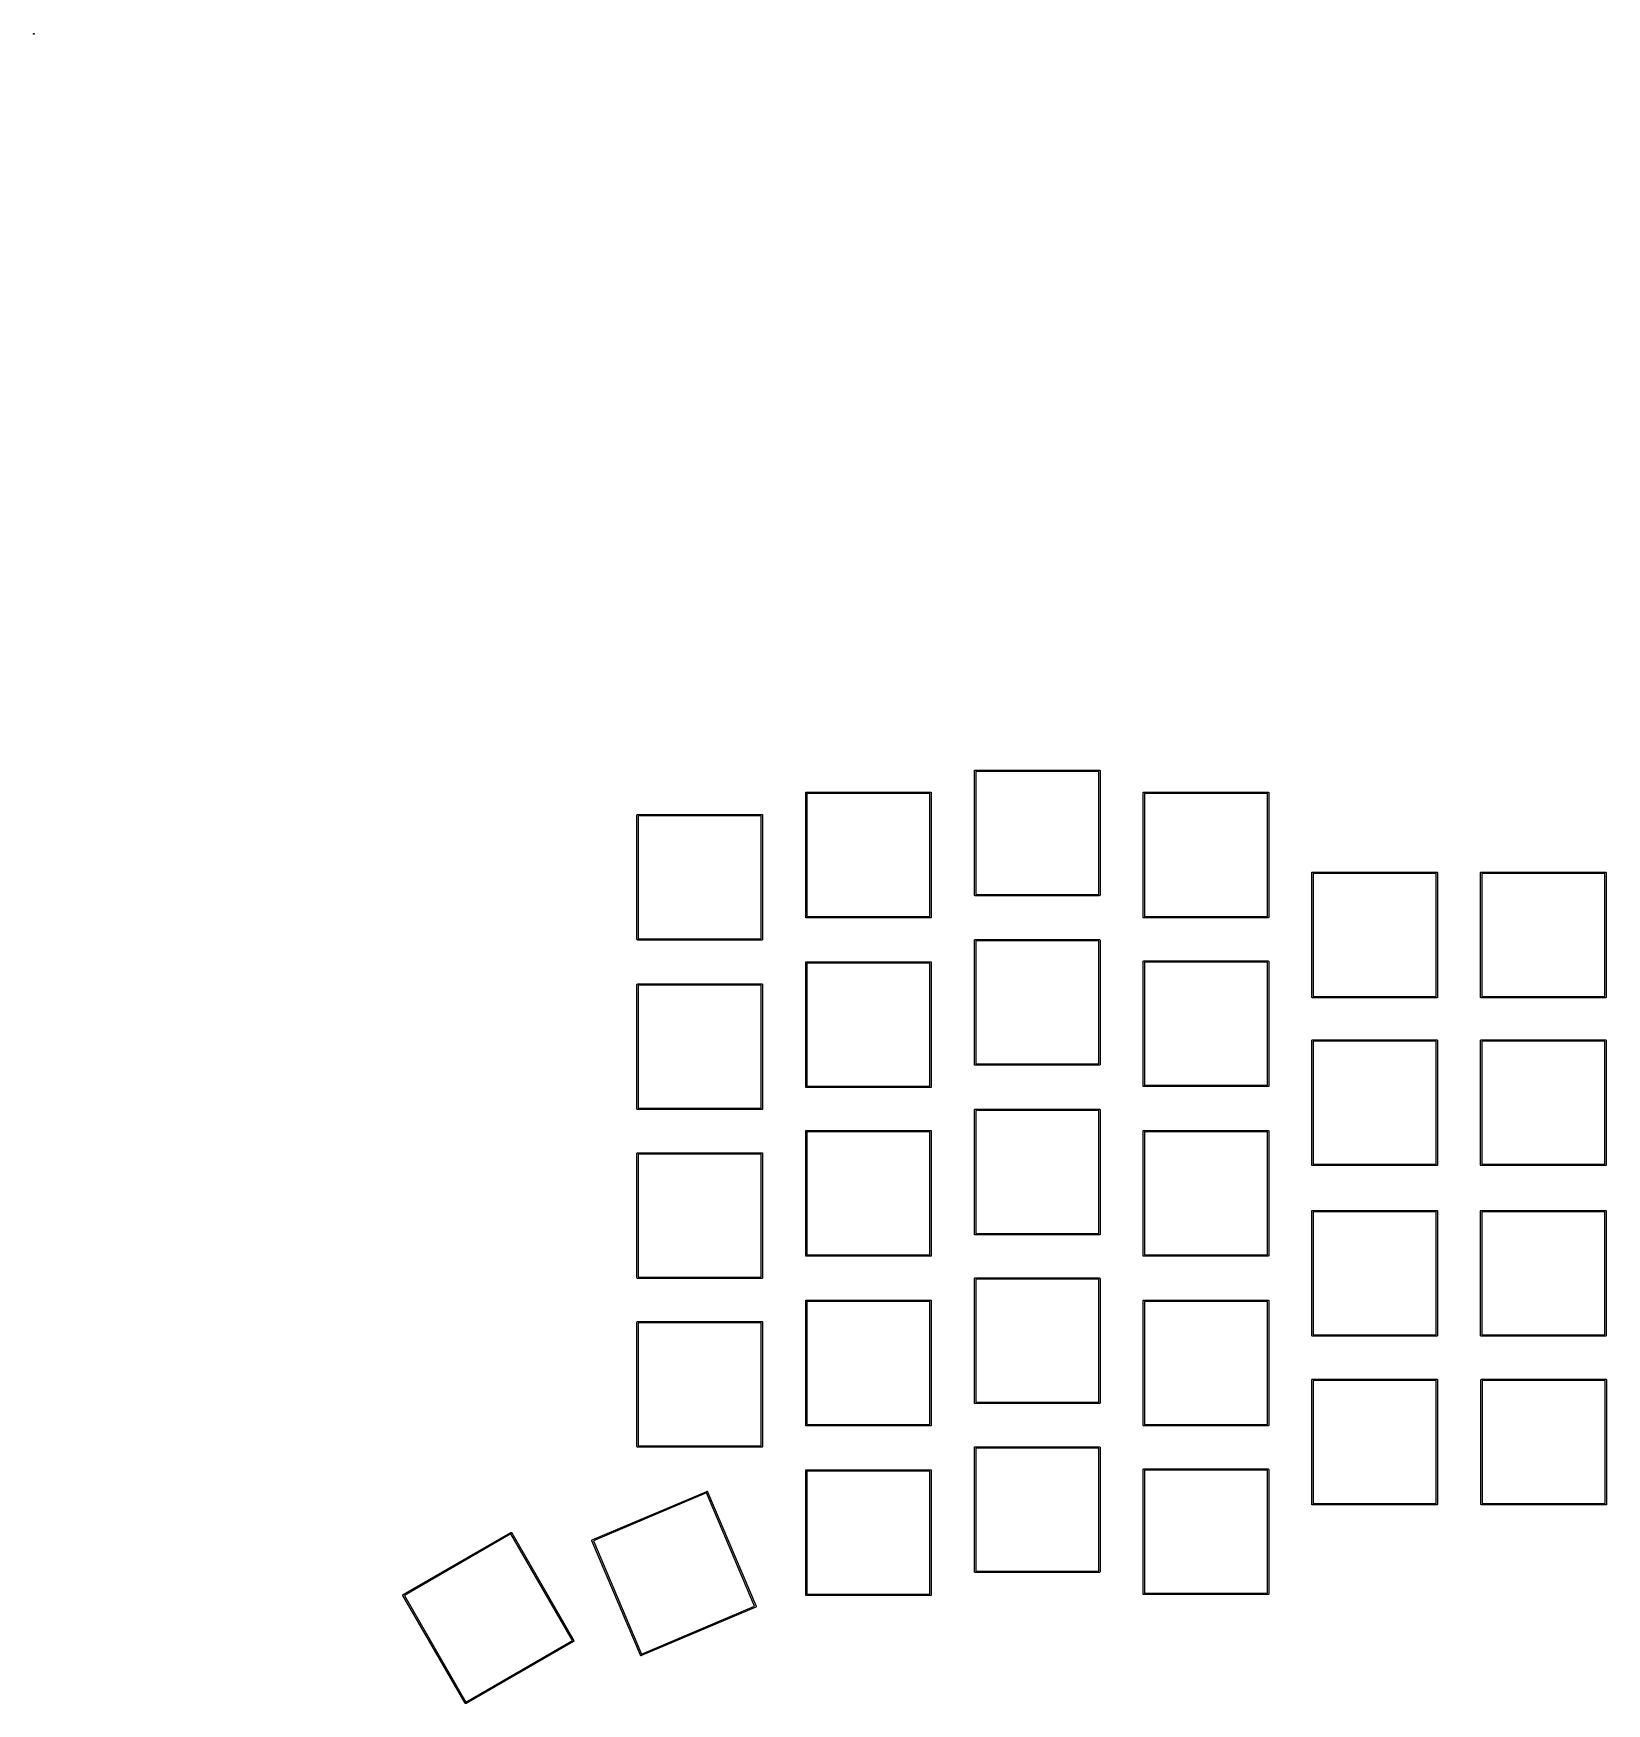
# Model space of a CAD drawing. Extents: x 45 to 223, y -143 to 45.
import ezdxf

# ---------------------------------------------------------------- set-up
doc = ezdxf.new("R2010")
doc.units = 0
doc.layers.add('BLACK', color=7, linetype='CONTINUOUS')

msp = doc.modelspace()

# ---------------------------------------------------------------- linework, layer by layer
at = {"layer": 'BLACK', "linetype": 'CONTINUOUS'}
for p, q in [((45.4531, 44.9528), (45.454, 44.9626)), ((45.454, 44.943), (45.4531, 44.9528)), ((45.454, 44.9626), (45.4569, 44.972)), ((45.4569, 44.9335), (45.454, 44.943)), ((45.4569, 44.972), (45.4615, 44.9807)), ((45.4615, 44.9249), (45.4569, 44.9335)), ((45.4615, 44.9807), (45.4678, 44.9883)), ((45.4678, 44.9172), (45.4615, 44.9249)), ((45.4678, 44.9883), (45.4754, 44.9945)), ((45.4754, 44.911), (45.4678, 44.9172)), ((45.4754, 44.9945), (45.4841, 44.9992)), ((45.4841, 44.9063), (45.4754, 44.911)), ((45.4841, 44.9992), (45.4935, 45.002)), ((45.4935, 44.9035), (45.4841, 44.9063)), ((45.4935, 45.002), (45.5008, 45.0028)), ((45.5008, 44.9028), (45.4935, 44.9035)), ((45.5008, 45.0028), (45.5057, 45.0028)), ((45.5057, 44.9028), (45.5008, 44.9028)), ((45.5057, 45.0028), (45.5131, 45.002)), ((45.5131, 44.9035), (45.5057, 44.9028)), ((45.5131, 45.002), (45.5225, 44.9992)), ((45.5225, 44.9063), (45.5131, 44.9035)), ((45.5225, 44.9992), (45.5312, 44.9945)), ((45.5312, 44.911), (45.5225, 44.9063)), ((45.5312, 44.9945), (45.5388, 44.9883)), ((45.5388, 44.9172), (45.5312, 44.911)), ((45.5388, 44.9883), (45.5451, 44.9807)), ((45.5451, 44.9249), (45.5388, 44.9172)), ((45.5451, 44.9807), (45.5497, 44.972)), ((45.5497, 44.9335), (45.5451, 44.9249)), ((45.5497, 44.972), (45.5526, 44.9626)), ((45.5526, 44.943), (45.5497, 44.9335)), ((45.5526, 44.9626), (45.5535, 44.9528)), ((45.5535, 44.9528), (45.5526, 44.943)), ((151.425, -38.01), (151.426, -37.9953)), ((151.425, -38.0137), (151.425, -38.01)), ((151.425, -52.0063), (151.425, -38.0137)), ((151.426, -37.9953), (151.43, -37.9812)), ((151.43, -37.9812), (151.437, -37.9681)), ((151.437, -37.9681), (151.447, -37.9567)), ((151.447, -37.9567), (151.458, -37.9473)), ((151.458, -37.9473), (151.471, -37.9404)), ((151.471, -37.9404), (151.485, -37.9361)), ((151.485, -37.9361), (151.496, -37.935)), ((151.496, -37.935), (151.5, -37.9346)), ((151.5, -37.9346), (151.504, -37.935)), ((151.504, -37.935), (165.496, -37.935)), ((151.575, -38.085), (151.575, -51.935)), ((165.425, -38.085), (151.575, -38.085)), ((165.425, -51.935), (165.425, -38.085)), ((165.496, -37.935), (165.5, -37.9346)), ((165.5, -37.9346), (165.504, -37.935)), ((165.504, -37.935), (165.515, -37.9361)), ((165.515, -37.9361), (165.529, -37.9404)), ((165.529, -37.9404), (165.542, -37.9473)), ((165.542, -37.9473), (165.553, -37.9567)), ((165.553, -37.9567), (165.563, -37.9681)), ((165.563, -37.9681), (165.57, -37.9812)), ((165.57, -37.9812), (165.574, -37.9953)), ((165.574, -37.9953), (165.575, -38.01)), ((165.575, -38.01), (165.575, -38.0137)), ((165.575, -38.0137), (165.575, -52.0063)), ((132.425, -40.5), (132.426, -40.4853)), ((132.425, -40.5037), (132.425, -40.5)), ((132.425, -54.4963), (132.425, -40.5037)), ((132.426, -40.4853), (132.43, -40.4712)), ((132.43, -40.4712), (132.437, -40.4581)), ((132.437, -40.4581), (132.447, -40.4467)), ((132.447, -40.4467), (132.458, -40.4373)), ((132.458, -40.4373), (132.471, -40.4304)), ((132.471, -40.4304), (132.485, -40.4261)), ((132.485, -40.4261), (132.496, -40.425)), ((132.496, -40.425), (132.5, -40.4246)), ((132.5, -40.4246), (132.504, -40.425)), ((132.504, -40.425), (146.496, -40.425)), ((132.575, -40.575), (132.575, -54.425)), ((146.425, -40.575), (132.575, -40.575)), ((146.425, -54.425), (146.425, -40.575)), ((146.496, -40.425), (146.5, -40.4246)), ((146.5, -40.4246), (146.504, -40.425)), ((146.504, -40.425), (146.515, -40.4261)), ((146.515, -40.4261), (146.529, -40.4304)), ((146.529, -40.4304), (146.542, -40.4373)), ((146.542, -40.4373), (146.553, -40.4467)), ((146.553, -40.4467), (146.563, -40.4581)), ((146.563, -40.4581), (146.57, -40.4712)), ((146.57, -40.4712), (146.574, -40.4853)), ((146.574, -40.4853), (146.575, -40.5)), ((146.575, -40.5), (146.575, -40.5037)), ((146.575, -40.5037), (146.575, -54.4963)), ((170.425, -40.5), (170.426, -40.4853)), ((170.425, -40.5037), (170.425, -40.5)), ((170.425, -54.4963), (170.425, -40.5037)), ((170.426, -40.4853), (170.43, -40.4712)), ((170.43, -40.4712), (170.437, -40.4581)), ((170.437, -40.4581), (170.447, -40.4467)), ((170.447, -40.4467), (170.458, -40.4373)), ((170.458, -40.4373), (170.471, -40.4304)), ((170.471, -40.4304), (170.485, -40.4261)), ((170.485, -40.4261), (170.496, -40.425)), ((170.496, -40.425), (170.5, -40.4246)), ((170.5, -40.4246), (170.504, -40.425)), ((170.504, -40.425), (184.496, -40.425)), ((170.575, -40.575), (170.575, -54.425)), ((184.425, -40.575), (170.575, -40.575)), ((184.425, -54.425), (184.425, -40.575)), ((184.496, -40.425), (184.5, -40.4246)), ((184.5, -40.4246), (184.504, -40.425)), ((184.504, -40.425), (184.515, -40.4261)), ((184.515, -40.4261), (184.529, -40.4304)), ((184.529, -40.4304), (184.542, -40.4373)), ((184.542, -40.4373), (184.553, -40.4467)), ((184.553, -40.4467), (184.563, -40.4581)), ((184.563, -40.4581), (184.57, -40.4712)), ((184.57, -40.4712), (184.574, -40.4853)), ((184.574, -40.4853), (184.575, -40.5)), ((184.575, -40.5), (184.575, -40.5037)), ((184.575, -40.5037), (184.575, -54.4963)), ((113.425, -43), (113.426, -42.9853)), ((113.425, -43.0037), (113.425, -43)), ((113.425, -56.9963), (113.425, -43.0037)), ((113.426, -42.9853), (113.43, -42.9712)), ((113.43, -42.9712), (113.437, -42.9581)), ((113.437, -42.9581), (113.447, -42.9467)), ((113.447, -42.9467), (113.458, -42.9373)), ((113.458, -42.9373), (113.471, -42.9304)), ((113.471, -42.9304), (113.485, -42.9261)), ((113.485, -42.9261), (113.496, -42.925)), ((113.496, -42.925), (113.5, -42.9246)), ((113.5, -42.9246), (113.504, -42.925)), ((113.504, -42.925), (127.496, -42.925)), ((113.575, -43.075), (113.575, -56.925)), ((127.425, -43.075), (113.575, -43.075)), ((127.425, -56.925), (127.425, -43.075)), ((127.496, -42.925), (127.5, -42.9246)), ((127.5, -42.9246), (127.504, -42.925)), ((127.504, -42.925), (127.515, -42.9261)), ((127.515, -42.9261), (127.529, -42.9304)), ((127.529, -42.9304), (127.542, -42.9373)), ((127.542, -42.9373), (127.553, -42.9467)), ((127.553, -42.9467), (127.563, -42.9581)), ((127.563, -42.9581), (127.57, -42.9712)), ((127.57, -42.9712), (127.574, -42.9853)), ((127.574, -42.9853), (127.575, -43)), ((127.575, -43), (127.575, -43.0037)), ((127.575, -43.0037), (127.575, -56.9963)), ((189.425, -49.5), (189.426, -49.4853)), ((189.425, -49.5037), (189.425, -49.5)), ((189.425, -63.4963), (189.425, -49.5037)), ((189.426, -49.4853), (189.43, -49.4712)), ((189.43, -49.4712), (189.437, -49.4581)), ((189.437, -49.4581), (189.447, -49.4467)), ((189.447, -49.4467), (189.458, -49.4373)), ((189.458, -49.4373), (189.471, -49.4304)), ((189.471, -49.4304), (189.485, -49.4261)), ((189.485, -49.4261), (189.496, -49.425)), ((189.496, -49.425), (189.5, -49.4246)), ((189.5, -49.4246), (189.504, -49.425)), ((189.504, -49.425), (203.496, -49.425)), ((189.575, -49.575), (189.575, -63.425)), ((203.425, -49.575), (189.575, -49.575)), ((203.425, -63.425), (203.425, -49.575)), ((203.496, -49.425), (203.5, -49.4246)), ((203.5, -49.4246), (203.504, -49.425)), ((203.504, -49.425), (203.515, -49.4261)), ((203.515, -49.4261), (203.529, -49.4304)), ((203.529, -49.4304), (203.542, -49.4373)), ((203.542, -49.4373), (203.553, -49.4467)), ((203.553, -49.4467), (203.563, -49.4581)), ((203.563, -49.4581), (203.57, -49.4712)), ((203.57, -49.4712), (203.574, -49.4853)), ((203.574, -49.4853), (203.575, -49.5)), ((203.575, -49.5), (203.575, -49.5037)), ((203.575, -49.5037), (203.575, -63.4963)), ((208.425, -49.5), (208.426, -49.4853)), ((208.425, -49.5037), (208.425, -49.5)), ((208.425, -63.4963), (208.425, -49.5037)), ((208.426, -49.4853), (208.43, -49.4712)), ((208.43, -49.4712), (208.437, -49.4581)), ((208.437, -49.4581), (208.447, -49.4467)), ((208.447, -49.4467), (208.458, -49.4373)), ((208.458, -49.4373), (208.471, -49.4304)), ((208.471, -49.4304), (208.485, -49.4261)), ((208.485, -49.4261), (208.496, -49.425)), ((208.496, -49.425), (208.5, -49.4246)), ((208.5, -49.4246), (208.504, -49.425)), ((208.504, -49.425), (222.496, -49.425)), ((208.575, -49.575), (208.575, -63.425)), ((222.425, -49.575), (208.575, -49.575)), ((222.425, -63.425), (222.425, -49.575)), ((222.496, -49.425), (222.5, -49.4246)), ((222.5, -49.4246), (222.504, -49.425)), ((222.504, -49.425), (222.515, -49.4261)), ((222.515, -49.4261), (222.529, -49.4304)), ((222.529, -49.4304), (222.542, -49.4373)), ((222.542, -49.4373), (222.553, -49.4467)), ((222.553, -49.4467), (222.563, -49.4581)), ((222.563, -49.4581), (222.57, -49.4712)), ((222.57, -49.4712), (222.574, -49.4853)), ((222.574, -49.4853), (222.575, -49.5)), ((222.575, -49.5), (222.575, -49.5037)), ((222.575, -49.5037), (222.575, -63.4963)), ((151.425, -52.01), (151.425, -52.0063)), ((151.426, -52.0247), (151.425, -52.01)), ((151.43, -52.0388), (151.426, -52.0247)), ((151.437, -52.0519), (151.43, -52.0388)), ((151.447, -52.0633), (151.437, -52.0519)), ((151.458, -52.0727), (151.447, -52.0633)), ((151.471, -52.0796), (151.458, -52.0727)), ((151.485, -52.0839), (151.471, -52.0796)), ((151.5, -52.0854), (151.485, -52.0839)), ((151.504, -52.085), (151.5, -52.0854)), ((165.496, -52.085), (151.504, -52.085)), ((151.575, -51.935), (165.425, -51.935)), ((165.5, -52.0854), (165.496, -52.085)), ((165.504, -52.085), (165.5, -52.0854)), ((165.515, -52.0839), (165.504, -52.085)), ((165.529, -52.0796), (165.515, -52.0839)), ((165.542, -52.0727), (165.529, -52.0796)), ((165.553, -52.0633), (165.542, -52.0727)), ((165.563, -52.0519), (165.553, -52.0633)), ((165.57, -52.0388), (165.563, -52.0519)), ((165.574, -52.0247), (165.57, -52.0388)), ((165.575, -52.01), (165.574, -52.0247)), ((165.575, -52.0063), (165.575, -52.01)), ((132.425, -54.5), (132.425, -54.4963)), ((132.426, -54.5147), (132.425, -54.5)), ((132.43, -54.5288), (132.426, -54.5147)), ((132.437, -54.5419), (132.43, -54.5288)), ((132.575, -54.425), (146.425, -54.425)), ((146.57, -54.5288), (146.563, -54.5419)), ((146.574, -54.5147), (146.57, -54.5288)), ((146.575, -54.5), (146.574, -54.5147)), ((146.575, -54.4963), (146.575, -54.5)), ((170.425, -54.5), (170.425, -54.4963)), ((170.426, -54.5147), (170.425, -54.5)), ((170.43, -54.5288), (170.426, -54.5147)), ((170.437, -54.5419), (170.43, -54.5288)), ((170.575, -54.425), (184.425, -54.425)), ((184.57, -54.5288), (184.563, -54.5419)), ((184.574, -54.5147), (184.57, -54.5288)), ((184.575, -54.5), (184.574, -54.5147)), ((184.575, -54.4963), (184.575, -54.5)), ((132.447, -54.5533), (132.437, -54.5419)), ((132.458, -54.5627), (132.447, -54.5533)), ((132.471, -54.5696), (132.458, -54.5627)), ((132.485, -54.5739), (132.471, -54.5696)), ((132.5, -54.5754), (132.485, -54.5739)), ((132.504, -54.575), (132.5, -54.5754)), ((146.496, -54.575), (132.504, -54.575)), ((146.5, -54.5754), (146.496, -54.575)), ((146.504, -54.575), (146.5, -54.5754)), ((146.515, -54.5739), (146.504, -54.575)), ((146.529, -54.5696), (146.515, -54.5739)), ((146.542, -54.5627), (146.529, -54.5696)), ((146.553, -54.5533), (146.542, -54.5627)), ((146.563, -54.5419), (146.553, -54.5533)), ((170.447, -54.5533), (170.437, -54.5419)), ((170.458, -54.5627), (170.447, -54.5533)), ((170.471, -54.5696), (170.458, -54.5627)), ((170.485, -54.5739), (170.471, -54.5696)), ((170.5, -54.5754), (170.485, -54.5739)), ((170.504, -54.575), (170.5, -54.5754)), ((184.496, -54.575), (170.504, -54.575)), ((184.5, -54.5754), (184.496, -54.575)), ((184.504, -54.575), (184.5, -54.5754)), ((184.515, -54.5739), (184.504, -54.575)), ((184.529, -54.5696), (184.515, -54.5739)), ((184.542, -54.5627), (184.529, -54.5696)), ((184.553, -54.5533), (184.542, -54.5627)), ((184.563, -54.5419), (184.553, -54.5533)), ((113.425, -57), (113.425, -56.9963)), ((113.426, -57.0147), (113.425, -57)), ((113.43, -57.0288), (113.426, -57.0147)), ((113.437, -57.0419), (113.43, -57.0288)), ((113.441, -57.0467), (113.437, -57.0419)), ((113.447, -57.0533), (113.441, -57.0467)), ((113.458, -57.0627), (113.447, -57.0533)), ((113.471, -57.0696), (113.458, -57.0627)), ((113.485, -57.0739), (113.471, -57.0696)), ((113.5, -57.0754), (113.485, -57.0739)), ((113.504, -57.075), (113.5, -57.0754)), ((127.496, -57.075), (113.504, -57.075)), ((113.575, -56.925), (127.425, -56.925)), ((127.5, -57.0754), (127.496, -57.075)), ((127.504, -57.075), (127.5, -57.0754)), ((127.515, -57.0739), (127.504, -57.075)), ((127.529, -57.0696), (127.515, -57.0739)), ((127.542, -57.0627), (127.529, -57.0696)), ((127.553, -57.0533), (127.542, -57.0627)), ((127.563, -57.0419), (127.553, -57.0533)), ((127.57, -57.0288), (127.563, -57.0419)), ((127.574, -57.0147), (127.57, -57.0288)), ((127.575, -57), (127.574, -57.0147)), ((127.575, -56.9963), (127.575, -57)), ((151.425, -57.1), (151.426, -57.0853)), ((151.425, -57.1037), (151.425, -57.1)), ((151.425, -71.0963), (151.425, -57.1037)), ((151.426, -57.0853), (151.43, -57.0712)), ((151.43, -57.0712), (151.437, -57.0581)), ((151.437, -57.0581), (151.447, -57.0467)), ((151.447, -57.0467), (151.458, -57.0373)), ((151.458, -57.0373), (151.471, -57.0304)), ((151.471, -57.0304), (151.485, -57.0261)), ((151.485, -57.0261), (151.496, -57.025)), ((151.496, -57.025), (151.5, -57.0246)), ((151.5, -57.0246), (151.504, -57.025)), ((151.504, -57.025), (165.496, -57.025)), ((151.575, -57.175), (151.575, -71.025)), ((165.425, -57.175), (151.575, -57.175)), ((165.425, -71.025), (165.425, -57.175)), ((165.496, -57.025), (165.5, -57.0246)), ((165.5, -57.0246), (165.504, -57.025)), ((165.504, -57.025), (165.515, -57.0261)), ((165.515, -57.0261), (165.529, -57.0304)), ((165.529, -57.0304), (165.542, -57.0373)), ((165.542, -57.0373), (165.553, -57.0467)), ((165.553, -57.0467), (165.563, -57.0581)), ((165.563, -57.0581), (165.57, -57.0712)), ((165.57, -57.0712), (165.574, -57.0853)), ((165.574, -57.0853), (165.575, -57.1)), ((165.575, -57.1), (165.575, -57.1037)), ((165.575, -57.1037), (165.575, -71.0963)), ((132.425, -59.6), (132.426, -59.5853)), ((132.425, -59.6037), (132.425, -59.6)), ((132.425, -73.5963), (132.425, -59.6037)), ((132.426, -59.5853), (132.43, -59.5712)), ((132.43, -59.5712), (132.437, -59.5581)), ((132.437, -59.5581), (132.447, -59.5467)), ((132.447, -59.5467), (132.458, -59.5373)), ((132.458, -59.5373), (132.471, -59.5304)), ((132.471, -59.5304), (132.485, -59.5261)), ((132.485, -59.5261), (132.496, -59.525)), ((132.496, -59.525), (132.5, -59.5246)), ((132.5, -59.5246), (132.504, -59.525)), ((132.504, -59.525), (146.496, -59.525)), ((132.575, -59.675), (132.575, -73.525)), ((146.425, -59.675), (132.575, -59.675)), ((146.425, -73.525), (146.425, -59.675)), ((146.496, -59.525), (146.5, -59.5246)), ((146.5, -59.5246), (146.504, -59.525)), ((146.504, -59.525), (146.515, -59.5261)), ((146.515, -59.5261), (146.529, -59.5304)), ((146.529, -59.5304), (146.542, -59.5373)), ((146.542, -59.5373), (146.553, -59.5467)), ((146.553, -59.5467), (146.563, -59.5581)), ((146.563, -59.5581), (146.57, -59.5712)), ((146.57, -59.5712), (146.574, -59.5853)), ((146.574, -59.5853), (146.575, -59.6)), ((146.575, -59.6), (146.575, -59.6037)), ((146.575, -59.6037), (146.575, -73.5963)), ((170.425, -59.5), (170.426, -59.4853)), ((170.425, -59.5037), (170.425, -59.5)), ((170.425, -73.4963), (170.425, -59.5037)), ((170.426, -59.4853), (170.43, -59.4712)), ((170.43, -59.4712), (170.437, -59.4581)), ((170.437, -59.4581), (170.447, -59.4467)), ((170.447, -59.4467), (170.458, -59.4373)), ((170.458, -59.4373), (170.471, -59.4304)), ((170.471, -59.4304), (170.485, -59.4261)), ((170.485, -59.4261), (170.496, -59.425)), ((170.496, -59.425), (170.5, -59.4246)), ((170.5, -59.4246), (170.504, -59.425)), ((170.504, -59.425), (184.496, -59.425)), ((170.575, -59.575), (170.575, -73.425)), ((184.425, -59.575), (170.575, -59.575)), ((184.425, -73.425), (184.425, -59.575)), ((184.496, -59.425), (184.5, -59.4246)), ((184.5, -59.4246), (184.504, -59.425)), ((184.504, -59.425), (184.515, -59.4261)), ((184.515, -59.4261), (184.529, -59.4304)), ((184.529, -59.4304), (184.542, -59.4373)), ((184.542, -59.4373), (184.553, -59.4467)), ((184.553, -59.4467), (184.563, -59.4581)), ((184.563, -59.4581), (184.57, -59.4712)), ((184.57, -59.4712), (184.574, -59.4853)), ((184.574, -59.4853), (184.575, -59.5)), ((184.575, -59.5), (184.575, -59.5037)), ((184.575, -59.5037), (184.575, -73.4963)), ((113.437, -62.0581), (113.447, -62.0467)), ((113.447, -62.0467), (113.458, -62.0373)), ((113.458, -62.0373), (113.471, -62.0304)), ((113.471, -62.0304), (113.485, -62.0261)), ((113.485, -62.0261), (113.496, -62.025)), ((113.496, -62.025), (113.5, -62.0246)), ((113.5, -62.0246), (113.504, -62.025)), ((113.504, -62.025), (127.496, -62.025)), ((127.496, -62.025), (127.5, -62.0246)), ((127.5, -62.0246), (127.504, -62.025)), ((127.504, -62.025), (127.515, -62.0261)), ((127.515, -62.0261), (127.529, -62.0304)), ((127.529, -62.0304), (127.542, -62.0373)), ((127.542, -62.0373), (127.553, -62.0467)), ((127.553, -62.0467), (127.563, -62.0581)), ((113.425, -62.1), (113.426, -62.0853)), ((113.425, -62.1037), (113.425, -62.1)), ((113.425, -76.0963), (113.425, -62.1037)), ((113.426, -62.0853), (113.43, -62.0712)), ((113.43, -62.0712), (113.437, -62.0581)), ((113.575, -62.175), (113.575, -76.025)), ((127.425, -62.175), (113.575, -62.175)), ((127.425, -76.025), (127.425, -62.175)), ((127.563, -62.0581), (127.57, -62.0712)), ((127.57, -62.0712), (127.574, -62.0853)), ((127.574, -62.0853), (127.575, -62.1)), ((127.575, -62.1), (127.575, -62.1037)), ((127.575, -62.1037), (127.575, -76.0963)), ((189.425, -63.5), (189.425, -63.4963)), ((189.426, -63.5147), (189.425, -63.5)), ((189.43, -63.5288), (189.426, -63.5147)), ((189.437, -63.5419), (189.43, -63.5288)), ((189.447, -63.5533), (189.437, -63.5419)), ((189.458, -63.5627), (189.447, -63.5533)), ((189.471, -63.5696), (189.458, -63.5627)), ((189.485, -63.5739), (189.471, -63.5696)), ((189.5, -63.5754), (189.485, -63.5739)), ((189.504, -63.575), (189.5, -63.5754)), ((203.496, -63.575), (189.504, -63.575)), ((189.575, -63.425), (203.425, -63.425)), ((203.5, -63.5754), (203.496, -63.575)), ((203.504, -63.575), (203.5, -63.5754)), ((203.515, -63.5739), (203.504, -63.575)), ((203.529, -63.5696), (203.515, -63.5739)), ((203.542, -63.5627), (203.529, -63.5696)), ((203.553, -63.5533), (203.542, -63.5627)), ((203.563, -63.5419), (203.553, -63.5533)), ((203.57, -63.5288), (203.563, -63.5419)), ((203.574, -63.5147), (203.57, -63.5288)), ((203.575, -63.5), (203.574, -63.5147)), ((203.575, -63.4963), (203.575, -63.5)), ((208.425, -63.5), (208.425, -63.4963)), ((208.426, -63.5147), (208.425, -63.5)), ((208.43, -63.5288), (208.426, -63.5147)), ((208.437, -63.5419), (208.43, -63.5288)), ((208.447, -63.5533), (208.437, -63.5419)), ((208.458, -63.5627), (208.447, -63.5533)), ((208.471, -63.5696), (208.458, -63.5627)), ((208.485, -63.5739), (208.471, -63.5696)), ((208.5, -63.5754), (208.485, -63.5739)), ((208.504, -63.575), (208.5, -63.5754)), ((222.496, -63.575), (208.504, -63.575)), ((208.575, -63.425), (222.425, -63.425)), ((222.5, -63.5754), (222.496, -63.575)), ((222.504, -63.575), (222.5, -63.5754)), ((222.515, -63.5739), (222.504, -63.575)), ((222.529, -63.5696), (222.515, -63.5739)), ((222.542, -63.5627), (222.529, -63.5696)), ((222.553, -63.5533), (222.542, -63.5627)), ((222.563, -63.5419), (222.553, -63.5533)), ((222.57, -63.5288), (222.563, -63.5419)), ((222.574, -63.5147), (222.57, -63.5288)), ((222.575, -63.5), (222.574, -63.5147)), ((222.575, -63.4963), (222.575, -63.5)), ((189.425, -68.4), (189.426, -68.3853)), ((189.425, -68.4037), (189.425, -68.4)), ((189.425, -82.3963), (189.425, -68.4037)), ((189.426, -68.3853), (189.43, -68.3712)), ((189.43, -68.3712), (189.437, -68.3581)), ((189.437, -68.3581), (189.447, -68.3467)), ((189.447, -68.3467), (189.458, -68.3373)), ((189.458, -68.3373), (189.471, -68.3304)), ((189.471, -68.3304), (189.485, -68.3261)), ((189.485, -68.3261), (189.496, -68.325)), ((189.496, -68.325), (189.5, -68.3246)), ((189.5, -68.3246), (189.504, -68.325)), ((189.504, -68.325), (203.496, -68.325)), ((189.575, -68.475), (189.575, -82.325)), ((203.425, -68.475), (189.575, -68.475)), ((203.425, -82.325), (203.425, -68.475)), ((203.496, -68.325), (203.5, -68.3246)), ((203.5, -68.3246), (203.504, -68.325)), ((203.504, -68.325), (203.515, -68.3261)), ((203.515, -68.3261), (203.529, -68.3304)), ((203.529, -68.3304), (203.542, -68.3373)), ((203.542, -68.3373), (203.553, -68.3467)), ((203.553, -68.3467), (203.563, -68.3581)), ((203.563, -68.3581), (203.57, -68.3712)), ((203.57, -68.3712), (203.574, -68.3853)), ((203.574, -68.3853), (203.575, -68.4)), ((203.575, -68.4), (203.575, -68.4037)), ((203.575, -68.4037), (203.575, -82.3963)), ((208.425, -68.4), (208.426, -68.3853)), ((208.425, -68.4037), (208.425, -68.4)), ((208.425, -82.3963), (208.425, -68.4037)), ((208.426, -68.3853), (208.43, -68.3712)), ((208.43, -68.3712), (208.437, -68.3581)), ((208.437, -68.3581), (208.447, -68.3467)), ((208.447, -68.3467), (208.458, -68.3373)), ((208.458, -68.3373), (208.471, -68.3304)), ((208.471, -68.3304), (208.485, -68.3261)), ((208.485, -68.3261), (208.496, -68.325)), ((208.496, -68.325), (208.5, -68.3246)), ((208.5, -68.3246), (208.504, -68.325)), ((208.504, -68.325), (222.496, -68.325)), ((208.575, -68.475), (208.575, -82.325)), ((222.425, -68.475), (208.575, -68.475)), ((222.425, -82.325), (222.425, -68.475)), ((222.496, -68.325), (222.5, -68.3246)), ((222.5, -68.3246), (222.504, -68.325)), ((222.504, -68.325), (222.515, -68.3261)), ((222.515, -68.3261), (222.529, -68.3304)), ((222.529, -68.3304), (222.542, -68.3373)), ((222.542, -68.3373), (222.553, -68.3467)), ((222.553, -68.3467), (222.563, -68.3581)), ((222.563, -68.3581), (222.57, -68.3712)), ((222.57, -68.3712), (222.574, -68.3853)), ((222.574, -68.3853), (222.575, -68.4)), ((222.575, -68.4), (222.575, -68.4037)), ((222.575, -68.4037), (222.575, -82.3963)), ((151.425, -71.1), (151.425, -71.0963)), ((151.426, -71.1147), (151.425, -71.1)), ((151.43, -71.1288), (151.426, -71.1147)), ((151.437, -71.1419), (151.43, -71.1288)), ((151.447, -71.1533), (151.437, -71.1419)), ((151.458, -71.1627), (151.447, -71.1533)), ((151.471, -71.1696), (151.458, -71.1627)), ((151.485, -71.1739), (151.471, -71.1696)), ((151.5, -71.1754), (151.485, -71.1739)), ((151.504, -71.175), (151.5, -71.1754)), ((165.496, -71.175), (151.504, -71.175)), ((151.575, -71.025), (165.425, -71.025)), ((165.5, -71.1754), (165.496, -71.175)), ((165.504, -71.175), (165.5, -71.1754)), ((165.515, -71.1739), (165.504, -71.175)), ((165.529, -71.1696), (165.515, -71.1739)), ((165.542, -71.1627), (165.529, -71.1696)), ((165.553, -71.1533), (165.542, -71.1627)), ((165.563, -71.1419), (165.553, -71.1533)), ((165.57, -71.1288), (165.563, -71.1419)), ((165.574, -71.1147), (165.57, -71.1288)), ((165.575, -71.1), (165.574, -71.1147)), ((165.575, -71.0963), (165.575, -71.1)), ((132.425, -73.6), (132.425, -73.5963)), ((132.426, -73.6147), (132.425, -73.6)), ((132.43, -73.6288), (132.426, -73.6147)), ((132.437, -73.6419), (132.43, -73.6288)), ((132.447, -73.6533), (132.437, -73.6419)), ((132.458, -73.6627), (132.447, -73.6533)), ((132.471, -73.6696), (132.458, -73.6627)), ((132.485, -73.6739), (132.471, -73.6696)), ((132.5, -73.6754), (132.485, -73.6739)), ((132.504, -73.675), (132.5, -73.6754)), ((146.496, -73.675), (132.504, -73.675)), ((132.575, -73.525), (146.425, -73.525)), ((146.5, -73.6754), (146.496, -73.675)), ((146.504, -73.675), (146.5, -73.6754)), ((146.515, -73.6739), (146.504, -73.675)), ((146.529, -73.6696), (146.515, -73.6739)), ((146.542, -73.6627), (146.529, -73.6696)), ((146.553, -73.6533), (146.542, -73.6627)), ((146.563, -73.6419), (146.553, -73.6533)), ((146.57, -73.6288), (146.563, -73.6419)), ((146.574, -73.6147), (146.57, -73.6288)), ((146.575, -73.6), (146.574, -73.6147)), ((146.575, -73.5963), (146.575, -73.6)), ((170.425, -73.5), (170.425, -73.4963)), ((170.426, -73.5147), (170.425, -73.5)), ((170.43, -73.5288), (170.426, -73.5147)), ((170.437, -73.5419), (170.43, -73.5288)), ((170.441, -73.5467), (170.437, -73.5419)), ((170.447, -73.5533), (170.441, -73.5467)), ((170.458, -73.5627), (170.447, -73.5533)), ((170.471, -73.5696), (170.458, -73.5627)), ((170.485, -73.5739), (170.471, -73.5696)), ((170.5, -73.5754), (170.485, -73.5739)), ((170.504, -73.575), (170.5, -73.5754)), ((184.496, -73.575), (170.504, -73.575)), ((170.575, -73.425), (184.425, -73.425)), ((184.5, -73.5754), (184.496, -73.575)), ((184.504, -73.575), (184.5, -73.5754)), ((184.515, -73.5739), (184.504, -73.575)), ((184.529, -73.5696), (184.515, -73.5739)), ((184.542, -73.5627), (184.529, -73.5696)), ((184.553, -73.5533), (184.542, -73.5627)), ((184.563, -73.5419), (184.553, -73.5533)), ((184.57, -73.5288), (184.563, -73.5419)), ((184.574, -73.5147), (184.57, -73.5288)), ((184.575, -73.5), (184.574, -73.5147)), ((184.575, -73.4963), (184.575, -73.5)), ((113.425, -76.1), (113.425, -76.0963)), ((113.426, -76.1147), (113.425, -76.1)), ((113.43, -76.1288), (113.426, -76.1147)), ((113.437, -76.1419), (113.43, -76.1288)), ((113.441, -76.1467), (113.437, -76.1419)), ((113.447, -76.1533), (113.441, -76.1467)), ((113.458, -76.1627), (113.447, -76.1533)), ((113.471, -76.1696), (113.458, -76.1627)), ((113.485, -76.1739), (113.471, -76.1696)), ((113.5, -76.1754), (113.485, -76.1739)), ((113.504, -76.175), (113.5, -76.1754)), ((127.496, -76.175), (113.504, -76.175)), ((113.575, -76.025), (127.425, -76.025)), ((127.5, -76.1754), (127.496, -76.175)), ((127.504, -76.175), (127.5, -76.1754)), ((127.515, -76.1739), (127.504, -76.175)), ((127.529, -76.1696), (127.515, -76.1739)), ((127.542, -76.1627), (127.529, -76.1696)), ((127.553, -76.1533), (127.542, -76.1627)), ((127.563, -76.1419), (127.553, -76.1533)), ((127.57, -76.1288), (127.563, -76.1419)), ((127.574, -76.1147), (127.57, -76.1288)), ((127.575, -76.1), (127.574, -76.1147)), ((127.575, -76.0963), (127.575, -76.1)), ((151.425, -76.2), (151.426, -76.1853)), ((151.425, -76.2037), (151.425, -76.2)), ((151.425, -90.1963), (151.425, -76.2037)), ((151.426, -76.1853), (151.43, -76.1712)), ((151.43, -76.1712), (151.437, -76.1581)), ((151.437, -76.1581), (151.447, -76.1467)), ((151.447, -76.1467), (151.458, -76.1373)), ((151.458, -76.1373), (151.471, -76.1304)), ((151.471, -76.1304), (151.485, -76.1261)), ((151.485, -76.1261), (151.496, -76.125)), ((151.496, -76.125), (151.5, -76.1246)), ((151.5, -76.1246), (151.504, -76.125)), ((151.504, -76.125), (165.496, -76.125)), ((151.575, -76.275), (151.575, -90.125)), ((165.425, -76.275), (151.575, -76.275)), ((165.425, -90.125), (165.425, -76.275)), ((165.496, -76.125), (165.5, -76.1246)), ((165.5, -76.1246), (165.504, -76.125)), ((165.504, -76.125), (165.515, -76.1261)), ((165.515, -76.1261), (165.529, -76.1304)), ((165.529, -76.1304), (165.542, -76.1373)), ((165.542, -76.1373), (165.553, -76.1467)), ((165.553, -76.1467), (165.563, -76.1581)), ((165.563, -76.1581), (165.57, -76.1712)), ((165.57, -76.1712), (165.574, -76.1853)), ((165.574, -76.1853), (165.575, -76.2)), ((165.575, -76.2), (165.575, -76.2037)), ((165.575, -76.2037), (165.575, -90.1963)), ((132.425, -78.6), (132.426, -78.5853)), ((132.425, -78.6037), (132.425, -78.6)), ((132.425, -92.5963), (132.425, -78.6037)), ((132.426, -78.5853), (132.43, -78.5712)), ((132.43, -78.5712), (132.437, -78.5581)), ((132.437, -78.5581), (132.447, -78.5467)), ((132.447, -78.5467), (132.458, -78.5373)), ((132.458, -78.5373), (132.471, -78.5304)), ((132.471, -78.5304), (132.485, -78.5261)), ((132.485, -78.5261), (132.496, -78.525)), ((132.496, -78.525), (132.5, -78.5246)), ((132.5, -78.5246), (132.504, -78.525)), ((132.504, -78.525), (146.496, -78.525)), ((132.575, -78.675), (132.575, -92.525)), ((146.425, -78.675), (132.575, -78.675)), ((146.425, -92.525), (146.425, -78.675)), ((146.496, -78.525), (146.5, -78.5246)), ((146.5, -78.5246), (146.504, -78.525)), ((146.504, -78.525), (146.515, -78.5261)), ((146.515, -78.5261), (146.529, -78.5304)), ((146.529, -78.5304), (146.542, -78.5373)), ((146.542, -78.5373), (146.553, -78.5467)), ((146.553, -78.5467), (146.563, -78.5581)), ((146.563, -78.5581), (146.57, -78.5712)), ((146.57, -78.5712), (146.574, -78.5853)), ((146.574, -78.5853), (146.575, -78.6)), ((146.575, -78.6), (146.575, -78.6037)), ((146.575, -78.6037), (146.575, -92.5963)), ((170.425, -78.6), (170.426, -78.5853)), ((170.425, -78.6037), (170.425, -78.6)), ((170.425, -92.5963), (170.425, -78.6037)), ((170.426, -78.5853), (170.43, -78.5712)), ((170.43, -78.5712), (170.437, -78.5581)), ((170.437, -78.5581), (170.447, -78.5467)), ((170.447, -78.5467), (170.458, -78.5373)), ((170.458, -78.5373), (170.471, -78.5304)), ((170.471, -78.5304), (170.485, -78.5261)), ((170.485, -78.5261), (170.496, -78.525)), ((170.496, -78.525), (170.5, -78.5246)), ((170.5, -78.5246), (170.504, -78.525)), ((170.504, -78.525), (184.496, -78.525)), ((170.575, -78.675), (170.575, -92.525)), ((184.425, -78.675), (170.575, -78.675)), ((184.425, -92.525), (184.425, -78.675)), ((184.496, -78.525), (184.5, -78.5246)), ((184.5, -78.5246), (184.504, -78.525)), ((184.504, -78.525), (184.515, -78.5261)), ((184.515, -78.5261), (184.529, -78.5304)), ((184.529, -78.5304), (184.542, -78.5373)), ((184.542, -78.5373), (184.553, -78.5467)), ((184.553, -78.5467), (184.563, -78.5581)), ((184.563, -78.5581), (184.57, -78.5712)), ((184.57, -78.5712), (184.574, -78.5853)), ((184.574, -78.5853), (184.575, -78.6)), ((184.575, -78.6), (184.575, -78.6037)), ((184.575, -78.6037), (184.575, -92.5963)), ((113.425, -81.1), (113.426, -81.0853)), ((113.425, -81.1037), (113.425, -81.1)), ((113.425, -95.0963), (113.425, -81.1037)), ((113.426, -81.0853), (113.43, -81.0712)), ((113.43, -81.0712), (113.437, -81.0581)), ((113.437, -81.0581), (113.447, -81.0467)), ((113.447, -81.0467), (113.458, -81.0373)), ((113.458, -81.0373), (113.471, -81.0304)), ((113.471, -81.0304), (113.485, -81.0261)), ((113.485, -81.0261), (113.496, -81.025)), ((113.496, -81.025), (113.5, -81.0246)), ((113.5, -81.0246), (113.504, -81.025)), ((113.504, -81.025), (127.496, -81.025)), ((113.575, -81.175), (113.575, -95.025)), ((127.425, -81.175), (113.575, -81.175)), ((127.425, -95.025), (127.425, -81.175)), ((127.496, -81.025), (127.5, -81.0246)), ((127.5, -81.0246), (127.504, -81.025)), ((127.504, -81.025), (127.515, -81.0261)), ((127.515, -81.0261), (127.529, -81.0304)), ((127.529, -81.0304), (127.542, -81.0373)), ((127.542, -81.0373), (127.553, -81.0467)), ((127.553, -81.0467), (127.563, -81.0581)), ((127.563, -81.0581), (127.57, -81.0712)), ((127.57, -81.0712), (127.574, -81.0853)), ((127.574, -81.0853), (127.575, -81.1)), ((127.575, -81.1), (127.575, -81.1037)), ((127.575, -81.1037), (127.575, -95.0963)), ((189.425, -82.4), (189.425, -82.3963)), ((189.426, -82.4147), (189.425, -82.4)), ((189.43, -82.4288), (189.426, -82.4147)), ((189.437, -82.4419), (189.43, -82.4288)), ((189.447, -82.4533), (189.437, -82.4419)), ((189.458, -82.4627), (189.447, -82.4533)), ((189.471, -82.4696), (189.458, -82.4627)), ((189.485, -82.4739), (189.471, -82.4696)), ((189.5, -82.4754), (189.485, -82.4739)), ((189.504, -82.475), (189.5, -82.4754)), ((203.496, -82.475), (189.504, -82.475)), ((189.575, -82.325), (203.425, -82.325)), ((203.5, -82.4754), (203.496, -82.475)), ((203.504, -82.475), (203.5, -82.4754)), ((203.515, -82.4739), (203.504, -82.475)), ((203.529, -82.4696), (203.515, -82.4739)), ((203.542, -82.4627), (203.529, -82.4696)), ((203.553, -82.4533), (203.542, -82.4627)), ((203.563, -82.4419), (203.553, -82.4533)), ((203.57, -82.4288), (203.563, -82.4419)), ((203.574, -82.4147), (203.57, -82.4288)), ((203.575, -82.4), (203.574, -82.4147)), ((203.575, -82.3963), (203.575, -82.4)), ((208.425, -82.4), (208.425, -82.3963)), ((208.426, -82.4147), (208.425, -82.4)), ((208.43, -82.4288), (208.426, -82.4147)), ((208.437, -82.4419), (208.43, -82.4288)), ((208.447, -82.4533), (208.437, -82.4419)), ((208.458, -82.4627), (208.447, -82.4533)), ((208.471, -82.4696), (208.458, -82.4627)), ((208.485, -82.4739), (208.471, -82.4696)), ((208.5, -82.4754), (208.485, -82.4739)), ((208.504, -82.475), (208.5, -82.4754)), ((222.496, -82.475), (208.504, -82.475)), ((208.575, -82.325), (222.425, -82.325)), ((222.5, -82.4754), (222.496, -82.475)), ((222.504, -82.475), (222.5, -82.4754)), ((222.515, -82.4739), (222.504, -82.475)), ((222.529, -82.4696), (222.515, -82.4739)), ((222.542, -82.4627), (222.529, -82.4696)), ((222.553, -82.4533), (222.542, -82.4627)), ((222.563, -82.4419), (222.553, -82.4533)), ((222.57, -82.4288), (222.563, -82.4419)), ((222.574, -82.4147), (222.57, -82.4288)), ((222.575, -82.4), (222.574, -82.4147)), ((222.575, -82.3963), (222.575, -82.4)), ((189.425, -87.6), (189.426, -87.5853)), ((189.425, -87.6037), (189.425, -87.6)), ((189.425, -101.596), (189.425, -87.6037)), ((189.426, -87.5853), (189.43, -87.5712)), ((189.43, -87.5712), (189.437, -87.5581)), ((189.437, -87.5581), (189.447, -87.5467)), ((189.447, -87.5467), (189.458, -87.5373)), ((189.458, -87.5373), (189.471, -87.5304)), ((189.471, -87.5304), (189.485, -87.5261)), ((189.485, -87.5261), (189.496, -87.525)), ((189.496, -87.525), (189.5, -87.5246)), ((189.5, -87.5246), (189.504, -87.525)), ((189.504, -87.525), (203.496, -87.525)), ((189.575, -87.675), (189.575, -101.525)), ((203.425, -87.675), (189.575, -87.675)), ((203.425, -101.525), (203.425, -87.675)), ((203.496, -87.525), (203.5, -87.5246)), ((203.5, -87.5246), (203.504, -87.525)), ((203.504, -87.525), (203.515, -87.5261)), ((203.515, -87.5261), (203.529, -87.5304)), ((203.529, -87.5304), (203.542, -87.5373)), ((203.542, -87.5373), (203.553, -87.5467)), ((203.553, -87.5467), (203.563, -87.5581)), ((203.563, -87.5581), (203.57, -87.5712)), ((203.57, -87.5712), (203.574, -87.5853)), ((203.574, -87.5853), (203.575, -87.6)), ((203.575, -87.6), (203.575, -87.6037)), ((203.575, -87.6037), (203.575, -101.596)), ((208.425, -87.6), (208.426, -87.5853)), ((208.425, -87.6037), (208.425, -87.6)), ((208.425, -101.596), (208.425, -87.6037)), ((208.426, -87.5853), (208.43, -87.5712)), ((208.43, -87.5712), (208.437, -87.5581)), ((208.437, -87.5581), (208.447, -87.5467)), ((208.447, -87.5467), (208.458, -87.5373)), ((208.458, -87.5373), (208.471, -87.5304)), ((208.471, -87.5304), (208.485, -87.5261)), ((208.485, -87.5261), (208.496, -87.525)), ((208.496, -87.525), (208.5, -87.5246)), ((208.5, -87.5246), (208.504, -87.525)), ((208.504, -87.525), (222.496, -87.525)), ((208.575, -87.675), (208.575, -101.525)), ((222.425, -87.675), (208.575, -87.675)), ((222.425, -101.525), (222.425, -87.675)), ((222.496, -87.525), (222.5, -87.5246)), ((222.5, -87.5246), (222.504, -87.525)), ((222.504, -87.525), (222.515, -87.5261)), ((222.515, -87.5261), (222.529, -87.5304)), ((222.529, -87.5304), (222.542, -87.5373)), ((222.542, -87.5373), (222.553, -87.5467)), ((222.553, -87.5467), (222.563, -87.5581)), ((222.563, -87.5581), (222.57, -87.5712)), ((222.57, -87.5712), (222.574, -87.5853)), ((222.574, -87.5853), (222.575, -87.6)), ((222.575, -87.6), (222.575, -87.6037)), ((222.575, -87.6037), (222.575, -101.596)), ((151.425, -90.2), (151.425, -90.1963)), ((151.426, -90.2147), (151.425, -90.2)), ((151.43, -90.2288), (151.426, -90.2147)), ((151.437, -90.2419), (151.43, -90.2288)), ((151.447, -90.2533), (151.437, -90.2419)), ((151.458, -90.2627), (151.447, -90.2533)), ((151.471, -90.2696), (151.458, -90.2627)), ((151.575, -90.125), (165.425, -90.125)), ((165.542, -90.2627), (165.529, -90.2696)), ((165.553, -90.2533), (165.542, -90.2627)), ((165.563, -90.2419), (165.553, -90.2533)), ((165.57, -90.2288), (165.563, -90.2419)), ((165.574, -90.2147), (165.57, -90.2288)), ((165.575, -90.2), (165.574, -90.2147)), ((165.575, -90.1963), (165.575, -90.2)), ((151.485, -90.2739), (151.471, -90.2696)), ((151.5, -90.2754), (151.485, -90.2739)), ((151.504, -90.275), (151.5, -90.2754)), ((165.496, -90.275), (151.504, -90.275)), ((165.5, -90.2754), (165.496, -90.275)), ((165.504, -90.275), (165.5, -90.2754)), ((165.515, -90.2739), (165.504, -90.275)), ((165.529, -90.2696), (165.515, -90.2739)), ((132.425, -92.6), (132.425, -92.5963)), ((132.426, -92.6147), (132.425, -92.6)), ((132.43, -92.6288), (132.426, -92.6147)), ((132.437, -92.6419), (132.43, -92.6288)), ((132.447, -92.6533), (132.437, -92.6419)), ((132.458, -92.6627), (132.447, -92.6533)), ((132.471, -92.6696), (132.458, -92.6627)), ((132.485, -92.6739), (132.471, -92.6696)), ((132.5, -92.6754), (132.485, -92.6739)), ((132.504, -92.675), (132.5, -92.6754)), ((146.496, -92.675), (132.504, -92.675)), ((132.575, -92.525), (146.425, -92.525)), ((146.5, -92.6754), (146.496, -92.675)), ((146.504, -92.675), (146.5, -92.6754)), ((146.515, -92.6739), (146.504, -92.675)), ((146.529, -92.6696), (146.515, -92.6739)), ((146.542, -92.6627), (146.529, -92.6696)), ((146.553, -92.6533), (146.542, -92.6627)), ((146.563, -92.6419), (146.553, -92.6533)), ((146.57, -92.6288), (146.563, -92.6419)), ((146.574, -92.6147), (146.57, -92.6288)), ((146.575, -92.6), (146.574, -92.6147)), ((146.575, -92.5963), (146.575, -92.6)), ((170.425, -92.6), (170.425, -92.5963)), ((170.426, -92.6147), (170.425, -92.6)), ((170.43, -92.6288), (170.426, -92.6147)), ((170.437, -92.6419), (170.43, -92.6288)), ((170.447, -92.6533), (170.437, -92.6419)), ((170.458, -92.6627), (170.447, -92.6533)), ((170.471, -92.6696), (170.458, -92.6627)), ((170.485, -92.6739), (170.471, -92.6696)), ((170.5, -92.6754), (170.485, -92.6739)), ((170.504, -92.675), (170.5, -92.6754)), ((184.496, -92.675), (170.504, -92.675)), ((170.575, -92.525), (184.425, -92.525)), ((184.5, -92.6754), (184.496, -92.675)), ((184.504, -92.675), (184.5, -92.6754)), ((184.515, -92.6739), (184.504, -92.675)), ((184.529, -92.6696), (184.515, -92.6739)), ((184.542, -92.6627), (184.529, -92.6696)), ((184.553, -92.6533), (184.542, -92.6627)), ((184.563, -92.6419), (184.553, -92.6533)), ((184.57, -92.6288), (184.563, -92.6419)), ((184.574, -92.6147), (184.57, -92.6288)), ((184.575, -92.6), (184.574, -92.6147)), ((184.575, -92.5963), (184.575, -92.6)), ((113.425, -95.1), (113.425, -95.0963)), ((113.426, -95.1147), (113.425, -95.1)), ((113.43, -95.1288), (113.426, -95.1147)), ((113.437, -95.1419), (113.43, -95.1288)), ((113.441, -95.1467), (113.437, -95.1419)), ((113.447, -95.1533), (113.441, -95.1467)), ((113.458, -95.1627), (113.447, -95.1533)), ((113.471, -95.1696), (113.458, -95.1627)), ((113.485, -95.1739), (113.471, -95.1696)), ((113.5, -95.1754), (113.485, -95.1739)), ((113.504, -95.175), (113.5, -95.1754)), ((127.496, -95.175), (113.504, -95.175)), ((113.575, -95.025), (127.425, -95.025)), ((127.5, -95.1754), (127.496, -95.175)), ((127.504, -95.175), (127.5, -95.1754)), ((127.515, -95.1739), (127.504, -95.175)), ((127.529, -95.1696), (127.515, -95.1739)), ((127.542, -95.1627), (127.529, -95.1696)), ((127.553, -95.1533), (127.542, -95.1627)), ((127.563, -95.1419), (127.553, -95.1533)), ((127.57, -95.1288), (127.563, -95.1419)), ((127.574, -95.1147), (127.57, -95.1288)), ((127.575, -95.1), (127.574, -95.1147)), ((127.575, -95.0963), (127.575, -95.1)), ((151.425, -95.2), (151.426, -95.1853)), ((151.425, -95.2037), (151.425, -95.2)), ((151.425, -109.196), (151.425, -95.2037)), ((151.426, -95.1853), (151.43, -95.1712)), ((151.43, -95.1712), (151.437, -95.1581)), ((151.437, -95.1581), (151.447, -95.1467)), ((151.447, -95.1467), (151.458, -95.1373)), ((151.458, -95.1373), (151.471, -95.1304)), ((151.471, -95.1304), (151.485, -95.1261)), ((151.485, -95.1261), (151.496, -95.125)), ((151.496, -95.125), (151.5, -95.1246)), ((151.5, -95.1246), (151.504, -95.125)), ((151.504, -95.125), (165.496, -95.125)), ((151.575, -95.275), (151.575, -109.125)), ((165.425, -95.275), (151.575, -95.275)), ((165.425, -109.125), (165.425, -95.275)), ((165.496, -95.125), (165.5, -95.1246)), ((165.5, -95.1246), (165.504, -95.125)), ((165.504, -95.125), (165.515, -95.1261)), ((165.515, -95.1261), (165.529, -95.1304)), ((165.529, -95.1304), (165.542, -95.1373)), ((165.542, -95.1373), (165.553, -95.1467)), ((165.553, -95.1467), (165.563, -95.1581)), ((165.563, -95.1581), (165.57, -95.1712)), ((165.57, -95.1712), (165.574, -95.1853)), ((165.574, -95.1853), (165.575, -95.2)), ((165.575, -95.2), (165.575, -95.2037)), ((165.575, -95.2037), (165.575, -109.196)), ((132.425, -97.7), (132.426, -97.6853)), ((132.425, -97.7037), (132.425, -97.7)), ((132.425, -111.696), (132.425, -97.7037)), ((132.426, -97.6853), (132.43, -97.6712)), ((132.43, -97.6712), (132.437, -97.6581)), ((132.437, -97.6581), (132.447, -97.6467)), ((132.447, -97.6467), (132.458, -97.6373)), ((132.458, -97.6373), (132.471, -97.6304)), ((132.471, -97.6304), (132.485, -97.6261)), ((132.485, -97.6261), (132.496, -97.625)), ((132.496, -97.625), (132.5, -97.6246)), ((132.5, -97.6246), (132.504, -97.625)), ((132.504, -97.625), (146.496, -97.625)), ((132.575, -97.775), (132.575, -111.625)), ((146.425, -97.775), (132.575, -97.775)), ((146.425, -111.625), (146.425, -97.775)), ((146.496, -97.625), (146.5, -97.6246)), ((146.5, -97.6246), (146.504, -97.625)), ((146.504, -97.625), (146.515, -97.6261)), ((146.515, -97.6261), (146.529, -97.6304)), ((146.529, -97.6304), (146.542, -97.6373)), ((146.542, -97.6373), (146.553, -97.6467)), ((146.553, -97.6467), (146.563, -97.6581)), ((146.563, -97.6581), (146.57, -97.6712)), ((146.57, -97.6712), (146.574, -97.6853)), ((146.574, -97.6853), (146.575, -97.7)), ((146.575, -97.7), (146.575, -97.7037)), ((146.575, -97.7037), (146.575, -111.696)), ((170.425, -97.7), (170.426, -97.6853)), ((170.425, -97.7037), (170.425, -97.7)), ((170.425, -111.696), (170.425, -97.7037)), ((170.426, -97.6853), (170.43, -97.6712)), ((170.43, -97.6712), (170.437, -97.6581)), ((170.437, -97.6581), (170.447, -97.6467)), ((170.447, -97.6467), (170.458, -97.6373)), ((170.458, -97.6373), (170.471, -97.6304)), ((170.471, -97.6304), (170.485, -97.6261)), ((170.485, -97.6261), (170.496, -97.625)), ((170.496, -97.625), (170.5, -97.6246)), ((170.5, -97.6246), (170.504, -97.625)), ((170.504, -97.625), (184.496, -97.625)), ((170.575, -97.775), (170.575, -111.625)), ((184.425, -97.775), (170.575, -97.775)), ((184.425, -111.625), (184.425, -97.775)), ((184.496, -97.625), (184.5, -97.6246)), ((184.5, -97.6246), (184.504, -97.625)), ((184.504, -97.625), (184.515, -97.6261)), ((184.515, -97.6261), (184.529, -97.6304)), ((184.529, -97.6304), (184.542, -97.6373)), ((184.542, -97.6373), (184.553, -97.6467)), ((184.553, -97.6467), (184.563, -97.6581)), ((184.563, -97.6581), (184.57, -97.6712)), ((184.57, -97.6712), (184.574, -97.6853)), ((184.574, -97.6853), (184.575, -97.7)), ((184.575, -97.7), (184.575, -97.7037)), ((184.575, -97.7037), (184.575, -111.696)), ((113.425, -100.1), (113.426, -100.085)), ((113.425, -100.104), (113.425, -100.1)), ((113.425, -114.096), (113.425, -100.104)), ((113.426, -100.085), (113.43, -100.071)), ((113.43, -100.071), (113.437, -100.058)), ((113.437, -100.058), (113.447, -100.047)), ((113.447, -100.047), (113.458, -100.037)), ((113.458, -100.037), (113.471, -100.03)), ((113.471, -100.03), (113.485, -100.026)), ((113.485, -100.026), (113.496, -100.025)), ((113.496, -100.025), (113.5, -100.025)), ((113.5, -100.025), (113.504, -100.025)), ((113.504, -100.025), (127.496, -100.025)), ((113.575, -100.175), (113.575, -114.025)), ((127.425, -100.175), (113.575, -100.175)), ((127.425, -114.025), (127.425, -100.175)), ((127.496, -100.025), (127.5, -100.025)), ((127.5, -100.025), (127.504, -100.025)), ((127.504, -100.025), (127.515, -100.026)), ((127.515, -100.026), (127.529, -100.03)), ((127.529, -100.03), (127.542, -100.037)), ((127.542, -100.037), (127.553, -100.047)), ((127.553, -100.047), (127.563, -100.058)), ((127.563, -100.058), (127.57, -100.071)), ((127.57, -100.071), (127.574, -100.085)), ((127.574, -100.085), (127.575, -100.1)), ((127.575, -100.1), (127.575, -100.104)), ((127.575, -100.104), (127.575, -114.096)), ((189.575, -101.525), (203.425, -101.525)), ((208.575, -101.525), (222.425, -101.525)), ((189.425, -101.6), (189.425, -101.596)), ((189.426, -101.615), (189.425, -101.6)), ((189.43, -101.629), (189.426, -101.615)), ((189.437, -101.642), (189.43, -101.629)), ((189.447, -101.653), (189.437, -101.642)), ((189.458, -101.663), (189.447, -101.653)), ((189.471, -101.67), (189.458, -101.663)), ((189.485, -101.674), (189.471, -101.67)), ((189.5, -101.675), (189.485, -101.674)), ((189.504, -101.675), (189.5, -101.675)), ((203.496, -101.675), (189.504, -101.675)), ((203.5, -101.675), (203.496, -101.675)), ((203.504, -101.675), (203.5, -101.675)), ((203.515, -101.674), (203.504, -101.675)), ((203.529, -101.67), (203.515, -101.674)), ((203.542, -101.663), (203.529, -101.67)), ((203.553, -101.653), (203.542, -101.663)), ((203.563, -101.642), (203.553, -101.653)), ((203.57, -101.629), (203.563, -101.642)), ((203.574, -101.615), (203.57, -101.629)), ((203.575, -101.6), (203.574, -101.615)), ((203.575, -101.596), (203.575, -101.6)), ((208.425, -101.6), (208.425, -101.596)), ((208.426, -101.615), (208.425, -101.6)), ((208.43, -101.629), (208.426, -101.615)), ((208.437, -101.642), (208.43, -101.629)), ((208.447, -101.653), (208.437, -101.642)), ((208.458, -101.663), (208.447, -101.653)), ((208.471, -101.67), (208.458, -101.663)), ((208.485, -101.674), (208.471, -101.67)), ((208.5, -101.675), (208.485, -101.674)), ((208.504, -101.675), (208.5, -101.675)), ((222.496, -101.675), (208.504, -101.675)), ((222.5, -101.675), (222.496, -101.675)), ((222.504, -101.675), (222.5, -101.675)), ((222.515, -101.674), (222.504, -101.675)), ((222.529, -101.67), (222.515, -101.674)), ((222.542, -101.663), (222.529, -101.67)), ((222.553, -101.653), (222.542, -101.663)), ((222.563, -101.642), (222.553, -101.653)), ((222.57, -101.629), (222.563, -101.642)), ((222.574, -101.615), (222.57, -101.629)), ((222.575, -101.6), (222.574, -101.615)), ((222.575, -101.596), (222.575, -101.6)), ((189.425, -106.6), (189.426, -106.585)), ((189.425, -106.604), (189.425, -106.6)), ((189.425, -120.596), (189.425, -106.604)), ((189.426, -106.585), (189.43, -106.571)), ((189.43, -106.571), (189.437, -106.558)), ((189.437, -106.558), (189.447, -106.547)), ((189.447, -106.547), (189.458, -106.537)), ((189.458, -106.537), (189.471, -106.53)), ((189.471, -106.53), (189.485, -106.526)), ((189.485, -106.526), (189.496, -106.525)), ((189.496, -106.525), (189.5, -106.525)), ((189.5, -106.525), (189.504, -106.525)), ((189.504, -106.525), (203.496, -106.525)), ((189.575, -106.675), (189.575, -120.525)), ((203.425, -106.675), (189.575, -106.675)), ((203.425, -120.525), (203.425, -106.675)), ((203.496, -106.525), (203.5, -106.525)), ((203.5, -106.525), (203.504, -106.525)), ((203.504, -106.525), (203.515, -106.526)), ((203.515, -106.526), (203.529, -106.53)), ((203.529, -106.53), (203.542, -106.537)), ((203.542, -106.537), (203.553, -106.547)), ((203.553, -106.547), (203.563, -106.558)), ((203.563, -106.558), (203.57, -106.571)), ((203.57, -106.571), (203.574, -106.585)), ((203.574, -106.585), (203.575, -106.6)), ((203.575, -106.6), (203.575, -106.604)), ((203.575, -106.604), (203.575, -120.596)), ((208.475, -106.6), (208.476, -106.585)), ((208.475, -106.604), (208.475, -106.6)), ((208.475, -120.596), (208.475, -106.604)), ((208.476, -106.585), (208.48, -106.571)), ((208.48, -106.571), (208.487, -106.558)), ((208.487, -106.558), (208.497, -106.547)), ((208.497, -106.547), (208.508, -106.537)), ((208.508, -106.537), (208.521, -106.53)), ((208.521, -106.53), (208.535, -106.526)), ((208.535, -106.526), (208.546, -106.525)), ((208.546, -106.525), (208.55, -106.525)), ((208.55, -106.525), (208.554, -106.525)), ((208.554, -106.525), (222.546, -106.525)), ((208.625, -106.675), (208.625, -120.525)), ((222.475, -106.675), (208.625, -106.675)), ((222.475, -120.525), (222.475, -106.675)), ((222.546, -106.525), (222.55, -106.525)), ((222.55, -106.525), (222.554, -106.525)), ((222.554, -106.525), (222.565, -106.526)), ((222.565, -106.526), (222.579, -106.53)), ((222.579, -106.53), (222.592, -106.537)), ((222.592, -106.537), (222.603, -106.547)), ((222.603, -106.547), (222.613, -106.558)), ((222.613, -106.558), (222.62, -106.571)), ((222.62, -106.571), (222.624, -106.585)), ((222.624, -106.585), (222.625, -106.6)), ((222.625, -106.6), (222.625, -106.604)), ((222.625, -106.604), (222.625, -120.596)), ((151.425, -109.2), (151.425, -109.196)), ((151.426, -109.215), (151.425, -109.2)), ((151.43, -109.229), (151.426, -109.215)), ((151.437, -109.242), (151.43, -109.229)), ((151.447, -109.253), (151.437, -109.242)), ((151.458, -109.263), (151.447, -109.253)), ((151.471, -109.27), (151.458, -109.263)), ((151.485, -109.274), (151.471, -109.27)), ((151.5, -109.275), (151.485, -109.274)), ((151.504, -109.275), (151.5, -109.275)), ((165.496, -109.275), (151.504, -109.275)), ((151.575, -109.125), (165.425, -109.125)), ((165.5, -109.275), (165.496, -109.275)), ((165.504, -109.275), (165.5, -109.275)), ((165.515, -109.274), (165.504, -109.275)), ((165.529, -109.27), (165.515, -109.274)), ((165.542, -109.263), (165.529, -109.27)), ((165.553, -109.253), (165.542, -109.263)), ((165.563, -109.242), (165.553, -109.253)), ((165.57, -109.229), (165.563, -109.242)), ((165.574, -109.215), (165.57, -109.229)), ((165.575, -109.2), (165.574, -109.215)), ((165.575, -109.196), (165.575, -109.2)), ((132.425, -111.7), (132.425, -111.696)), ((132.426, -111.715), (132.425, -111.7)), ((132.43, -111.729), (132.426, -111.715)), ((132.437, -111.742), (132.43, -111.729)), ((132.447, -111.753), (132.437, -111.742)), ((132.458, -111.763), (132.447, -111.753)), ((132.471, -111.77), (132.458, -111.763)), ((132.485, -111.774), (132.471, -111.77)), ((132.5, -111.775), (132.485, -111.774)), ((132.504, -111.775), (132.5, -111.775)), ((146.496, -111.775), (132.504, -111.775)), ((132.575, -111.625), (146.425, -111.625)), ((146.5, -111.775), (146.496, -111.775)), ((146.504, -111.775), (146.5, -111.775)), ((146.515, -111.774), (146.504, -111.775)), ((146.529, -111.77), (146.515, -111.774)), ((146.542, -111.763), (146.529, -111.77)), ((146.553, -111.753), (146.542, -111.763)), ((146.563, -111.742), (146.553, -111.753)), ((146.57, -111.729), (146.563, -111.742)), ((146.574, -111.715), (146.57, -111.729)), ((146.575, -111.7), (146.574, -111.715)), ((146.575, -111.696), (146.575, -111.7)), ((170.425, -111.7), (170.425, -111.696)), ((170.426, -111.715), (170.425, -111.7)), ((170.43, -111.729), (170.426, -111.715)), ((170.437, -111.742), (170.43, -111.729)), ((170.447, -111.753), (170.437, -111.742)), ((170.458, -111.763), (170.447, -111.753)), ((170.471, -111.77), (170.458, -111.763)), ((170.485, -111.774), (170.471, -111.77)), ((170.5, -111.775), (170.485, -111.774)), ((170.504, -111.775), (170.5, -111.775)), ((184.496, -111.775), (170.504, -111.775)), ((170.575, -111.625), (184.425, -111.625)), ((184.5, -111.775), (184.496, -111.775)), ((184.504, -111.775), (184.5, -111.775)), ((184.515, -111.774), (184.504, -111.775)), ((184.529, -111.77), (184.515, -111.774)), ((184.542, -111.763), (184.529, -111.77)), ((184.553, -111.753), (184.542, -111.763)), ((184.563, -111.742), (184.553, -111.753)), ((184.57, -111.729), (184.563, -111.742)), ((184.574, -111.715), (184.57, -111.729)), ((184.575, -111.7), (184.574, -111.715)), ((184.575, -111.696), (184.575, -111.7)), ((113.425, -114.1), (113.425, -114.096)), ((113.426, -114.115), (113.425, -114.1)), ((113.43, -114.129), (113.426, -114.115)), ((113.437, -114.142), (113.43, -114.129)), ((113.441, -114.147), (113.437, -114.142)), ((113.447, -114.153), (113.441, -114.147)), ((113.458, -114.163), (113.447, -114.153)), ((113.471, -114.17), (113.458, -114.163)), ((113.485, -114.174), (113.471, -114.17)), ((113.5, -114.175), (113.485, -114.174)), ((113.504, -114.175), (113.5, -114.175)), ((127.496, -114.175), (113.504, -114.175)), ((113.575, -114.025), (127.425, -114.025)), ((127.5, -114.175), (127.496, -114.175)), ((127.504, -114.175), (127.5, -114.175)), ((127.515, -114.174), (127.504, -114.175)), ((127.529, -114.17), (127.515, -114.174)), ((127.542, -114.163), (127.529, -114.17)), ((127.553, -114.153), (127.542, -114.163)), ((127.563, -114.142), (127.553, -114.153)), ((127.57, -114.129), (127.563, -114.142)), ((127.574, -114.115), (127.57, -114.129)), ((127.575, -114.1), (127.574, -114.115)), ((127.575, -114.096), (127.575, -114.1)), ((151.425, -114.2), (151.426, -114.185)), ((151.425, -114.204), (151.425, -114.2)), ((151.425, -128.196), (151.425, -114.204)), ((151.426, -114.185), (151.43, -114.171)), ((151.43, -114.171), (151.437, -114.158)), ((151.437, -114.158), (151.447, -114.147)), ((151.447, -114.147), (151.458, -114.137)), ((151.458, -114.137), (151.471, -114.13)), ((151.471, -114.13), (151.485, -114.126)), ((151.485, -114.126), (151.496, -114.125)), ((151.496, -114.125), (151.5, -114.125)), ((151.5, -114.125), (151.504, -114.125)), ((151.504, -114.125), (165.496, -114.125)), ((151.575, -114.275), (151.575, -128.125)), ((165.425, -114.275), (151.575, -114.275)), ((165.425, -128.125), (165.425, -114.275)), ((165.496, -114.125), (165.5, -114.125)), ((165.5, -114.125), (165.504, -114.125)), ((165.504, -114.125), (165.515, -114.126)), ((165.515, -114.126), (165.529, -114.13)), ((165.529, -114.13), (165.542, -114.137)), ((165.542, -114.137), (165.553, -114.147)), ((165.553, -114.147), (165.563, -114.158)), ((165.563, -114.158), (165.57, -114.171)), ((165.57, -114.171), (165.574, -114.185)), ((165.574, -114.185), (165.575, -114.2)), ((165.575, -114.2), (165.575, -114.204)), ((165.575, -114.204), (165.575, -128.196)), ((132.425, -116.8), (132.426, -116.785)), ((132.425, -116.804), (132.425, -116.8)), ((132.425, -130.796), (132.425, -116.804)), ((132.426, -116.785), (132.43, -116.771)), ((132.43, -116.771), (132.437, -116.758)), ((132.437, -116.758), (132.447, -116.747)), ((132.447, -116.747), (132.458, -116.737)), ((132.458, -116.737), (132.471, -116.73)), ((132.471, -116.73), (132.485, -116.726)), ((132.485, -116.726), (132.496, -116.725)), ((132.496, -116.725), (132.5, -116.725)), ((132.5, -116.725), (132.504, -116.725)), ((132.504, -116.725), (146.496, -116.725)), ((132.575, -116.875), (132.575, -130.725)), ((146.425, -116.875), (132.575, -116.875)), ((146.425, -130.725), (146.425, -116.875)), ((146.496, -116.725), (146.5, -116.725)), ((146.5, -116.725), (146.504, -116.725)), ((146.504, -116.725), (146.515, -116.726)), ((146.515, -116.726), (146.529, -116.73)), ((146.529, -116.73), (146.542, -116.737)), ((146.542, -116.737), (146.553, -116.747)), ((146.553, -116.747), (146.563, -116.758)), ((146.563, -116.758), (146.57, -116.771)), ((146.57, -116.771), (146.574, -116.785)), ((146.574, -116.785), (146.575, -116.8)), ((146.575, -116.8), (146.575, -116.804)), ((146.575, -116.804), (146.575, -130.796)), ((170.425, -116.7), (170.426, -116.685)), ((170.425, -116.704), (170.425, -116.7)), ((170.425, -130.696), (170.425, -116.704)), ((170.426, -116.685), (170.43, -116.671)), ((170.43, -116.671), (170.437, -116.658)), ((170.437, -116.658), (170.447, -116.647)), ((170.447, -116.647), (170.458, -116.637)), ((170.458, -116.637), (170.471, -116.63)), ((170.471, -116.63), (170.485, -116.626)), ((170.485, -116.626), (170.496, -116.625)), ((170.496, -116.625), (170.5, -116.625)), ((170.5, -116.625), (170.504, -116.625)), ((170.504, -116.625), (184.496, -116.625)), ((170.575, -116.775), (170.575, -130.625)), ((184.425, -116.775), (170.575, -116.775)), ((184.425, -130.625), (184.425, -116.775)), ((184.496, -116.625), (184.5, -116.625)), ((184.5, -116.625), (184.504, -116.625)), ((184.504, -116.625), (184.515, -116.626)), ((184.515, -116.626), (184.529, -116.63)), ((184.529, -116.63), (184.542, -116.637)), ((184.542, -116.637), (184.553, -116.647)), ((184.553, -116.647), (184.563, -116.658)), ((184.563, -116.658), (184.57, -116.671)), ((184.57, -116.671), (184.574, -116.685)), ((184.574, -116.685), (184.575, -116.7)), ((184.575, -116.7), (184.575, -116.704)), ((184.575, -116.704), (184.575, -130.696)), ((108.395, -124.621), (121.276, -119.154)), ((121.269, -119.32), (108.52, -124.731)), ((126.68, -132.069), (121.269, -119.32)), ((121.276, -119.154), (121.279, -119.152)), ((121.279, -119.152), (121.287, -119.15)), ((121.287, -119.15), (121.293, -119.148)), ((121.293, -119.148), (121.308, -119.146)), ((121.308, -119.146), (121.308, -119.146)), ((121.308, -119.146), (121.322, -119.147)), ((121.322, -119.147), (121.337, -119.151)), ((121.337, -119.151), (121.35, -119.158)), ((121.35, -119.158), (121.361, -119.168)), ((121.361, -119.168), (121.371, -119.179)), ((121.371, -119.179), (121.378, -119.192)), ((121.378, -119.192), (121.379, -119.195)), ((121.379, -119.195), (126.846, -132.076)), ((189.425, -120.6), (189.425, -120.596)), ((189.426, -120.615), (189.425, -120.6)), ((189.43, -120.629), (189.426, -120.615)), ((189.437, -120.642), (189.43, -120.629)), ((189.447, -120.653), (189.437, -120.642)), ((189.458, -120.663), (189.447, -120.653)), ((189.471, -120.67), (189.458, -120.663)), ((189.485, -120.674), (189.471, -120.67)), ((189.5, -120.675), (189.485, -120.674)), ((189.504, -120.675), (189.5, -120.675)), ((203.496, -120.675), (189.504, -120.675)), ((189.575, -120.525), (203.425, -120.525)), ((203.5, -120.675), (203.496, -120.675)), ((203.504, -120.675), (203.5, -120.675)), ((203.515, -120.674), (203.504, -120.675)), ((203.529, -120.67), (203.515, -120.674)), ((203.542, -120.663), (203.529, -120.67)), ((203.553, -120.653), (203.542, -120.663)), ((203.563, -120.642), (203.553, -120.653)), ((203.57, -120.629), (203.563, -120.642)), ((203.574, -120.615), (203.57, -120.629)), ((203.575, -120.6), (203.574, -120.615)), ((203.575, -120.596), (203.575, -120.6)), ((208.475, -120.6), (208.475, -120.596)), ((208.476, -120.615), (208.475, -120.6)), ((208.48, -120.629), (208.476, -120.615)), ((208.487, -120.642), (208.48, -120.629)), ((208.497, -120.653), (208.487, -120.642)), ((208.508, -120.663), (208.497, -120.653)), ((208.521, -120.67), (208.508, -120.663)), ((208.535, -120.674), (208.521, -120.67)), ((208.55, -120.675), (208.535, -120.674)), ((208.554, -120.675), (208.55, -120.675)), ((222.546, -120.675), (208.554, -120.675)), ((208.625, -120.525), (222.475, -120.525)), ((222.55, -120.675), (222.546, -120.675)), ((222.554, -120.675), (222.55, -120.675)), ((222.565, -120.674), (222.554, -120.675)), ((222.579, -120.67), (222.565, -120.674)), ((222.592, -120.663), (222.579, -120.67)), ((222.603, -120.653), (222.592, -120.663)), ((222.613, -120.642), (222.603, -120.653)), ((222.62, -120.629), (222.613, -120.642)), ((222.624, -120.615), (222.62, -120.629)), ((222.625, -120.6), (222.624, -120.615)), ((222.625, -120.596), (222.625, -120.6)), ((87.1035, -130.781), (99.2215, -123.785)), ((99.2347, -123.95), (87.2403, -130.875)), ((99.2215, -123.785), (99.2245, -123.783)), ((99.2245, -123.783), (99.2279, -123.781)), ((99.2279, -123.781), (99.238, -123.776)), ((99.2279, -123.781), (99.2279, -123.781)), ((106.16, -135.945), (99.2347, -123.95)), ((99.238, -123.776), (99.2413, -123.776)), ((99.2413, -123.776), (99.2523, -123.773)), ((99.2523, -123.773), (99.2666, -123.773)), ((99.2666, -123.773), (99.2671, -123.773)), ((99.2671, -123.773), (99.2671, -123.773)), ((99.2671, -123.773), (99.2817, -123.775)), ((99.2817, -123.775), (99.2955, -123.78)), ((99.2955, -123.78), (99.3081, -123.788)), ((99.3081, -123.788), (99.3188, -123.798)), ((99.3188, -123.798), (99.3216, -123.802)), ((99.3216, -123.802), (99.3274, -123.81)), ((99.3274, -123.81), (99.329, -123.814)), ((99.329, -123.814), (106.325, -135.932)), ((108.346, -124.692), (108.347, -124.678)), ((108.348, -124.707), (108.346, -124.692)), ((108.347, -124.678), (108.351, -124.663)), ((108.352, -124.721), (108.348, -124.707)), ((108.351, -124.663), (108.358, -124.65)), ((108.354, -124.724), (108.352, -124.721)), ((113.821, -137.605), (108.354, -124.724)), ((108.358, -124.65), (108.368, -124.639)), ((108.368, -124.639), (108.379, -124.629)), ((108.379, -124.629), (108.38, -124.629)), ((108.38, -124.629), (108.392, -124.622)), ((108.392, -124.622), (108.395, -124.621)), ((108.52, -124.731), (113.931, -137.48)), ((151.425, -128.2), (151.425, -128.196)), ((151.426, -128.215), (151.425, -128.2)), ((151.43, -128.229), (151.426, -128.215)), ((151.437, -128.242), (151.43, -128.229)), ((151.447, -128.253), (151.437, -128.242)), ((151.458, -128.263), (151.447, -128.253)), ((151.471, -128.27), (151.458, -128.263)), ((151.485, -128.274), (151.471, -128.27)), ((151.5, -128.275), (151.485, -128.274)), ((151.504, -128.275), (151.5, -128.275)), ((165.496, -128.275), (151.504, -128.275)), ((151.575, -128.125), (165.425, -128.125)), ((165.5, -128.275), (165.496, -128.275)), ((165.504, -128.275), (165.5, -128.275)), ((165.515, -128.274), (165.504, -128.275)), ((165.529, -128.27), (165.515, -128.274)), ((165.542, -128.263), (165.529, -128.27)), ((165.553, -128.253), (165.542, -128.263)), ((165.563, -128.242), (165.553, -128.253)), ((165.57, -128.229), (165.563, -128.242)), ((165.574, -128.215), (165.57, -128.229)), ((165.575, -128.2), (165.574, -128.215)), ((165.575, -128.196), (165.575, -128.2)), ((87.0626, -130.843), (87.065, -130.828)), ((87.0631, -130.858), (87.0626, -130.843)), ((87.0665, -130.872), (87.0631, -130.858)), ((87.065, -130.828), (87.0702, -130.814)), ((87.068, -130.875), (87.0665, -130.872)), ((87.0726, -130.886), (87.068, -130.875)), ((87.0702, -130.814), (87.078, -130.802)), ((87.0747, -130.889), (87.0726, -130.886)), ((94.071, -143.007), (87.0747, -130.889)), ((87.078, -130.802), (87.0881, -130.791)), ((87.0881, -130.791), (87.1001, -130.783)), ((87.1001, -130.783), (87.1035, -130.781)), ((87.2403, -130.875), (94.1653, -142.87)), ((132.425, -130.8), (132.425, -130.796)), ((132.426, -130.815), (132.425, -130.8)), ((132.43, -130.829), (132.426, -130.815)), ((132.437, -130.842), (132.43, -130.829)), ((132.447, -130.853), (132.437, -130.842)), ((132.458, -130.863), (132.447, -130.853)), ((132.471, -130.87), (132.458, -130.863)), ((132.485, -130.874), (132.471, -130.87)), ((132.5, -130.875), (132.485, -130.874)), ((132.504, -130.875), (132.5, -130.875)), ((146.496, -130.875), (132.504, -130.875)), ((132.575, -130.725), (146.425, -130.725)), ((146.5, -130.875), (146.496, -130.875)), ((146.504, -130.875), (146.5, -130.875)), ((146.515, -130.874), (146.504, -130.875)), ((146.529, -130.87), (146.515, -130.874)), ((146.542, -130.863), (146.529, -130.87)), ((146.553, -130.853), (146.542, -130.863)), ((146.563, -130.842), (146.553, -130.853)), ((146.57, -130.829), (146.563, -130.842)), ((146.574, -130.815), (146.57, -130.829)), ((146.575, -130.8), (146.574, -130.815)), ((146.575, -130.796), (146.575, -130.8)), ((170.425, -130.7), (170.425, -130.696)), ((170.426, -130.715), (170.425, -130.7)), ((170.43, -130.729), (170.426, -130.715)), ((170.437, -130.742), (170.43, -130.729)), ((170.441, -130.747), (170.437, -130.742)), ((170.447, -130.753), (170.441, -130.747)), ((170.458, -130.763), (170.447, -130.753)), ((170.471, -130.77), (170.458, -130.763)), ((170.485, -130.774), (170.471, -130.77)), ((170.5, -130.775), (170.485, -130.774)), ((170.504, -130.775), (170.5, -130.775)), ((184.496, -130.775), (170.504, -130.775)), ((170.575, -130.625), (184.425, -130.625)), ((184.5, -130.775), (184.496, -130.775)), ((184.504, -130.775), (184.5, -130.775)), ((184.515, -130.774), (184.504, -130.775)), ((184.529, -130.77), (184.515, -130.774)), ((184.542, -130.763), (184.529, -130.77)), ((184.553, -130.753), (184.542, -130.763)), ((184.563, -130.742), (184.553, -130.753)), ((184.57, -130.729), (184.563, -130.742)), ((184.574, -130.715), (184.57, -130.729)), ((184.575, -130.7), (184.574, -130.715)), ((184.575, -130.696), (184.575, -130.7)), ((126.805, -132.179), (113.924, -137.646)), ((113.931, -137.48), (126.68, -132.069)), ((126.808, -132.178), (126.805, -132.179)), ((126.811, -132.176), (126.808, -132.178)), ((126.821, -132.171), (126.811, -132.176)), ((126.811, -132.176), (126.811, -132.176)), ((126.832, -132.161), (126.821, -132.171)), ((126.842, -132.15), (126.832, -132.161)), ((126.849, -132.137), (126.842, -132.15)), ((126.846, -132.076), (126.848, -132.079)), ((126.848, -132.079), (126.849, -132.082)), ((126.849, -132.082), (126.849, -132.082)), ((126.849, -132.082), (126.852, -132.093)), ((126.853, -132.122), (126.849, -132.137)), ((126.852, -132.093), (126.852, -132.093)), ((126.852, -132.093), (126.854, -132.108)), ((126.854, -132.108), (126.853, -132.122)), ((94.1653, -142.87), (106.16, -135.945)), ((106.297, -136.039), (94.1785, -143.035)), ((106.3, -136.037), (106.297, -136.039)), ((106.303, -136.035), (106.3, -136.037)), ((106.312, -136.029), (106.303, -136.035)), ((106.303, -136.035), (106.303, -136.035)), ((106.322, -136.018), (106.312, -136.029)), ((106.33, -136.006), (106.322, -136.018)), ((106.325, -135.932), (106.327, -135.934)), ((106.327, -135.934), (106.329, -135.938)), ((106.329, -135.938), (106.329, -135.938)), ((106.329, -135.938), (106.334, -135.948)), ((106.335, -135.992), (106.33, -136.006)), ((106.334, -135.948), (106.334, -135.948)), ((106.334, -135.948), (106.337, -135.962)), ((106.337, -135.977), (106.335, -135.992)), ((106.337, -135.962), (106.337, -135.977)), ((113.822, -137.608), (113.821, -137.605)), ((113.824, -137.611), (113.822, -137.608)), ((113.829, -137.621), (113.824, -137.611)), ((113.824, -137.611), (113.824, -137.611)), ((113.839, -137.632), (113.829, -137.621)), ((113.85, -137.642), (113.839, -137.632)), ((113.863, -137.649), (113.85, -137.642)), ((113.878, -137.653), (113.863, -137.649)), ((113.892, -137.654), (113.878, -137.653)), ((113.907, -137.652), (113.892, -137.654)), ((113.918, -137.649), (113.907, -137.652)), ((113.921, -137.648), (113.918, -137.649)), ((113.918, -137.649), (113.918, -137.649)), ((113.924, -137.646), (113.921, -137.648)), ((94.0726, -143.01), (94.071, -143.007)), ((94.0747, -143.013), (94.0726, -143.01)), ((94.0812, -143.022), (94.0747, -143.013)), ((94.0747, -143.013), (94.0747, -143.013)), ((94.0919, -143.032), (94.0812, -143.022)), ((94.0997, -143.037), (94.0919, -143.032)), ((94.1045, -143.04), (94.0997, -143.037)), ((94.1183, -143.045), (94.1045, -143.04)), ((94.13, -143.047), (94.1183, -143.045)), ((94.1329, -143.047), (94.13, -143.047)), ((94.1477, -143.047), (94.1329, -143.047)), ((94.1329, -143.047), (94.1329, -143.047)), ((94.162, -143.044), (94.1477, -143.047)), ((94.1721, -143.039), (94.162, -143.044)), ((94.1755, -143.037), (94.1721, -143.039)), ((94.1721, -143.039), (94.1721, -143.039)), ((94.1785, -143.035), (94.1755, -143.037))]:
    msp.add_line(p, q, dxfattribs=at)

doc.saveas('drawing.dxf')
